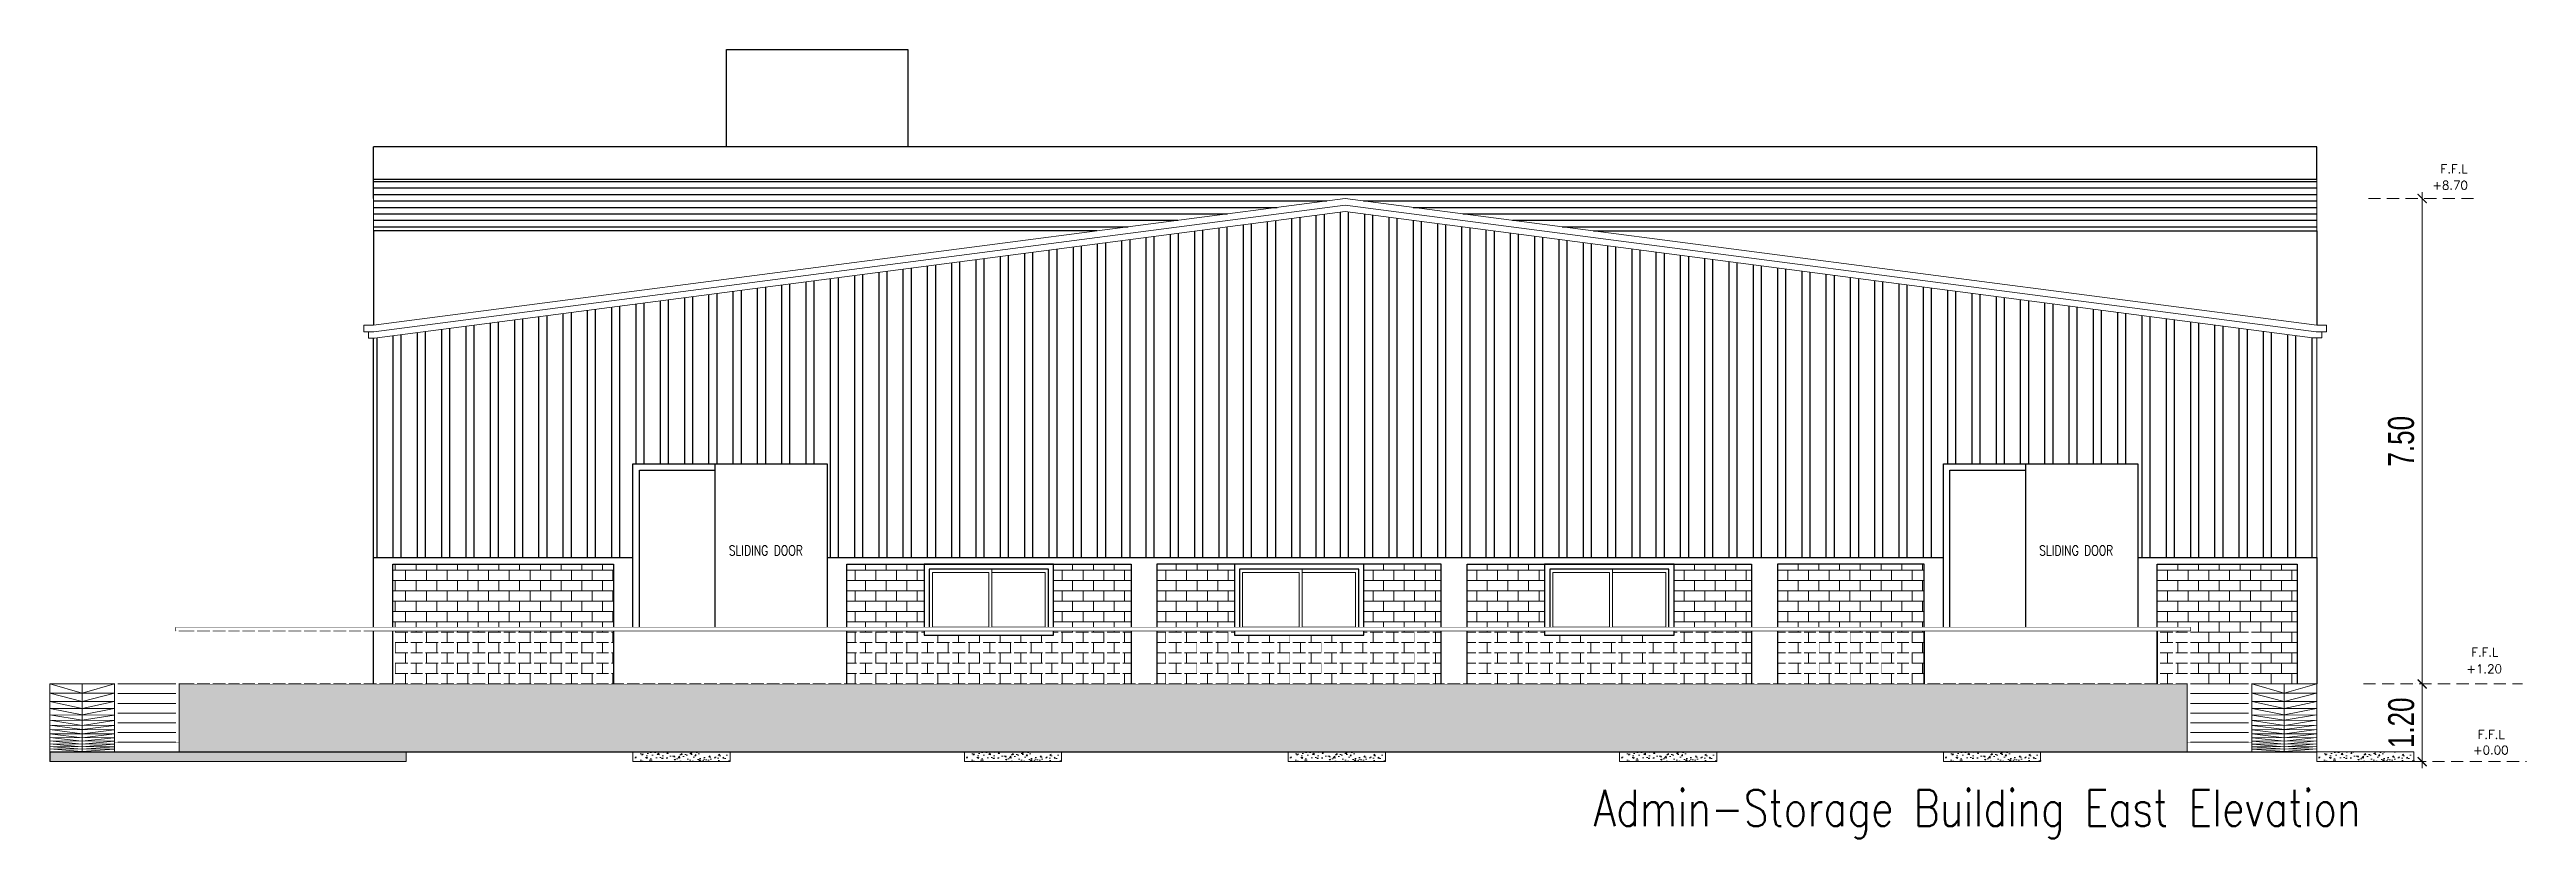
# Model space of a CAD drawing. Header units: millimetres. Extents: x -401 to 2889, y -234 to 146.
# Drawn here: x -261.58 to -223.33, y -150.54 to -138.36 of the extents above; entities that cross this region are included whole.
import ezdxf

# ---------------------------------------------------------------- set-up
doc = ezdxf.new("R2010")
doc.units = ezdxf.units.MM
doc.header["$LTSCALE"] = 3
doc.header["$MEASUREMENT"] = 0
doc.set_wipeout_variables(frame=1)
for name, pattern in [('CACHE2', [0.1875, 0.125, -0.0625]), ('CONTINU', [0]), ('HIDDEN2', [0.1875, 0.125, -0.0625])]:
    doc.linetypes.add(name, pattern=pattern)
doc.layers.get('0').update_dxf_attribs({"color": 3, "lineweight": 9})
for name, color, linetype, lineweight in [('Drw - Arch - brick (0.30)', 30, 'CONTINU', 30), ('Drw - Arch - Glass (0.15)', 142, 'CONTINU', 15), ('Drw - Arch - Hidden (0.15)', 6, 'CACHE2', 15), ('Drw - Arch - Stairs (0.15)', 3, 'CONTINU', 15), ('Drw - Hatch', 8, 'CONTINU', 0), ('FIXTURES', 251, 'Continuous', 5), ('HANDRAIL', 37, 'Continuous', 15), ('HATCH', 253, 'Continuous', 0), ('hatch 2', 251, 'Continuous', 0), ('PROJECTION LINE', 15, 'Continuous', 18), ('text', 7, 'Continuous', 0), ('wall', 22, 'Continuous', 13), ('WINDOW', 1, 'Continuous', 25)]:
    doc.layers.add(name, color=color, linetype=linetype, lineweight=lineweight)
doc.styles.add('Drwazah english', font='sosa.shx', dxfattribs={"width": 0.75})
doc.styles.add('ROMAND', font='romand', dxfattribs={"width": 0.8, "oblique": 15})
doc.styles.add('SIMPLEX8', font='simplex.shx', dxfattribs={"height": 8})
doc.styles.get("Standard").update_dxf_attribs({"font": 'simplex.shx', "width": 0.8})
doc.dimstyles.new('Arch 1-200m', dxfattribs={"dimscale": 2, "dimtxt": 0.2, "dimasz": 0.07, "dimexe": 0.05, "dimexo": 0.05, "dimgap": 0.03, "dimtad": 1, "dimzin": 1, "dimdsep": 46, "dimtxsty": 'Drwazah english', "dimblk": 'ARCHTICK', "dimcen": 0, "dimdle": 0.05, "dimclrd": 16, "dimclre": 16, "dimclrt": 16, "dimaunit": 2, "dimazin": 0, "dimtfac": 1, "dimtmove": 0, "dimatfit": 0, "dimldrblk": 'ARCHTICK', "dimfxl": 0.18, "dimtolj": 1, "dimtzin": 0, "dimlwd": 0, "dimlwe": 9, "dimarcsym": 2})
pattern_1 = [(0, (-211.91731, 0), (0, 0.16), []), (90, (-211.91731, 0), (-0.16, 0.16), [0.16, -0.16])]

msp = doc.modelspace()

# ---------------------------------------------------------------- texts
at = {"layer": 'text', "color": 3, "style": 'SIMPLEX8'}
for s, p in [('F.F.L', (-224.662, -140.274)), ('+8.70', (-224.788, -140.526)), ('F.F.L', (-224.187, -147.736)), ('+1.20', (-224.262, -147.993)), ('+0.00', (-224.16, -149.246)), ('F.F.L', (-224.087, -149.005))]:
    msp.add_text(s, height=0.1333, dxfattribs=at).set_placement(p)
at = {"layer": 'text', "color": 3, "style": 'ROMAND', "width": 0.8}
for p in [(-251.089, -146.174), (-230.858, -146.174)]:
    msp.add_text('SLIDING DOOR', height=0.15235, dxfattribs=at).set_placement(p)
at = {"layer": 'text', "insert": (-237.735, -149.794), "char_height": 0.5625, "attachment_point": 1}
msp.add_mtext_dynamic_manual_height_columns('Admin-Storage Building East Elevation', width=23.1916, gutter_width=12.5, heights=[0], dxfattribs=at)

# ---------------------------------------------------------------- blocks, each defined once
blk = doc.blocks.new('_ArchTick')
at = {"color": 0, "linetype": 'ByBlock', "const_width": 0.15}
blk.add_lwpolyline([(-0.5, -0.5), (0.5, 0.5)], dxfattribs=at)
blk = doc.blocks.new('*D299')
at = {"layer": 'Defpoints', "color": 0, "transparency": 16777216}
for p in [(-224.945, -148.158), (-224.945, -149.358), (-224.82, -149.358)]:
    blk.add_point(p, dxfattribs=at)
at = {"layer": 'Drw - Arch - brick (0.30)', "color": 16, "lineweight": 0, "transparency": 16777216}
blk.add_line((-224.945, -148.058), (-224.945, -149.458), dxfattribs=at)
at = {"layer": 'Drw - Arch - brick (0.30)', "color": 16, "lineweight": 9, "transparency": 16777216}
blk.add_line((-224.92, -149.358), (-225.045, -149.358), dxfattribs=at)
at = {"layer": 'Drw - Arch - brick (0.30)', "color": 16, "lineweight": 0, "transparency": 16777216, "xscale": 0.14, "yscale": 0.14, "zscale": 0.14}
for p, rotation in [((-224.945, -148.158), 90), ((-224.945, -149.358), 270)]:
    blk.add_blockref('_ArchTick', p, dxfattribs=dict(at, rotation=rotation))
at = {"layer": 'Drw - Arch - brick (0.30)', "color": 16, "transparency": 16777216, "insert": (-225.267, -148.758), "char_height": 0.4, "attachment_point": 5, "rotation": 90, "style": 'Drwazah english'}
blk.add_mtext('\\A1;1.20', dxfattribs=at)
blk = doc.blocks.new('*D300')
at = {"layer": 'Defpoints', "color": 0, "transparency": 16777216}
for p in [(-224.943, -140.663), (-224.945, -148.158), (-224.943, -148.158)]:
    blk.add_point(p, dxfattribs=at)
at = {"layer": 'Drw - Arch - brick (0.30)', "color": 16, "lineweight": 9, "transparency": 16777216}
for p, q in [((-225.043, -140.663), (-225.045, -140.663)), ((-225.043, -148.158), (-225.045, -148.158))]:
    blk.add_line(p, q, dxfattribs=at)
at = {"layer": 'Drw - Arch - brick (0.30)', "color": 16, "lineweight": 0, "transparency": 16777216}
blk.add_line((-224.945, -140.563), (-224.945, -148.258), dxfattribs=at)
at = {"layer": 'Drw - Arch - brick (0.30)', "color": 16, "lineweight": 0, "transparency": 16777216, "xscale": 0.14, "yscale": 0.14, "zscale": 0.14}
for p, rotation in [((-224.945, -140.663), 90), ((-224.945, -148.158), 270)]:
    blk.add_blockref('_ArchTick', p, dxfattribs=dict(at, rotation=rotation))
at = {"layer": 'Drw - Arch - brick (0.30)', "color": 16, "transparency": 16777216, "insert": (-225.269, -144.411), "char_height": 0.4, "attachment_point": 5, "rotation": 90, "style": 'Drwazah english'}
blk.add_mtext('\\A1;7.50', dxfattribs=at)

# ---------------------------------------------------------------- dimensions: what is measured, and where the dimension line sits
at = {"layer": 'Drw - Arch - brick (0.30)'}
for base, p1, p2, picture, middle in [((-224.9453, -148.1584), (-224.9429, -140.6631), (-224.9429, -148.1584), '*D300', (-225.2685, -144.4108)), ((-224.945, -149.358), (-224.945, -148.158), (-224.82, -149.358), '*D299', (-225.267, -148.758))]:
    dim = msp.add_linear_dim(base=base, p1=p1, p2=p2, angle=90, dimstyle='Arch 1-200m', override={"dimfxl": 0.1}, dxfattribs=at)
    dim.commit()
    dim.dimension.update_dxf_attribs({"geometry": picture, "text_midpoint": middle})

# ---------------------------------------------------------------- hatches: boundary and pattern name
at = {"layer": 'Defpoints', "true_color": 0x636466}
h = msp.add_hatch(dxfattribs=at)
h.set_pattern_fill('ANSI31', color=251, scale=0.8, angle=135)
h.set_pattern_definition([(180, (-237.09559, 0), (-7e-18, -0.1), [])])
h.paths.add_polyline_path([(-245.405, -141.163), (-241.573, -140.663), (-237.74, -141.163), (-226.573, -141.163), (-226.573, -140.363), (-256.573, -140.363), (-256.573, -141.163)])
h = msp.add_hatch(dxfattribs=at)
h.set_pattern_fill('ANSI32', color=251, angle=45)
h.set_pattern_definition([(90, (-834.1443, -213.54588), (-0.375, 0), []), (90, (-834.0193, -213.42088), (-0.375, 0), [])])
h.paths.add_polyline_path([(-249.568, -144.758), (-249.568, -146.208), (-232.336, -146.208), (-232.336, -144.758), (-229.336, -144.758), (-229.336, -146.208), (-226.573, -146.208), (-226.573, -142.814), (-256.573, -142.814), (-256.573, -146.208), (-252.568, -146.208), (-252.568, -144.758)])
h.paths.add_polyline_path([(-241.573, -140.866), (-256.507, -142.814), (-226.638, -142.814)])
at = {"layer": 'hatch 2', "linetype": 'Continuous', "ltscale": 0.01}
h = msp.add_hatch(dxfattribs=at)
h.set_pattern_fill('AR-CONC', color=256, scale=0.03)
h.set_pattern_definition([(50, (-232.14887, 0), (0.21517805, -0.01882564), [0.0225, -0.2475]), (355, (-232.14887, 0), (-0.0416254, 0.22565764), [0.018, -0.198]), (100.45144, (-232.13094, -0.00157), (0.17355265, 0.206832), [0.01912206, -0.21034263]), (46.1842, (-232.14887, 0.06), (0.3201724, -0.0496558), [0.03375, -0.37125]), (96.63564, (-232.1222, 0.05586), (0.2803986, 0.2922356), [0.0286831, -0.3155141]), (351.18416, (-232.14887, 0.06), (0.2803986, 0.2922356), [0.027, -0.297]), (21, (-232.11887, 0.045), (0.17907212, -0.12078567), [0.0225, -0.2475]), (326, (-232.11887, 0.045), (0.0729946, 0.217545), [0.018, -0.198]), (71.45144, (-232.10395, 0.03493), (0.2520667, 0.09675935), [0.01912206, -0.21034263]), (37.5, (-232.14887, 0), (0.003647957, 0.099868156), [0, -0.1956, 0, -0.201, 0, -0.19875]), (7.5, (-232.14887, 0), (0.07892086, 0.11832351), [0, -0.1146, 0, -0.1911, 0, -0.07575]), (327.5, (-232.21577, 0), (0.16014673, -0.00676646), [0, -0.075, 0, -0.234, 0, -0.3105]), (317.5, (-232.24577, 0), (0.17495585, 0.0300315), [0, -0.0975, 0, -0.1554, 0, -0.2205])])
h.paths.add_polyline_path([(-251.068, -149.208), (-252.568, -149.208), (-252.568, -149.358), (-251.068, -149.358)])
h = msp.add_hatch(dxfattribs=at)
h.set_pattern_fill('AR-CONC', color=256, scale=0.03)
h.set_pattern_definition([(50, (-227.0331, 0), (0.21517805, -0.01882564), [0.0225, -0.2475]), (355, (-227.0331, 0), (-0.0416254, 0.22565764), [0.018, -0.198]), (100.45144, (-227.01516, -0.00157), (0.17355265, 0.206832), [0.01912206, -0.21034263]), (46.1842, (-227.0331, 0.06), (0.3201724, -0.0496558), [0.03375, -0.37125]), (96.63564, (-227.0064, 0.05586), (0.2803986, 0.2922356), [0.0286831, -0.3155141]), (351.18416, (-227.0331, 0.06), (0.2803986, 0.2922356), [0.027, -0.297]), (21, (-227.0031, 0.045), (0.17907212, -0.12078567), [0.0225, -0.2475]), (326, (-227.0031, 0.045), (0.0729946, 0.217545), [0.018, -0.198]), (71.45144, (-226.98817, 0.03493), (0.2520667, 0.09675935), [0.01912206, -0.21034263]), (37.5, (-227.03309, 0), (0.003647957, 0.099868156), [0, -0.1956, 0, -0.201, 0, -0.19875]), (7.5, (-227.03309, 0), (0.07892086, 0.11832351), [0, -0.1146, 0, -0.1911, 0, -0.07575]), (327.5, (-227.09999, 0), (0.16014673, -0.00676646), [0, -0.075, 0, -0.234, 0, -0.3105]), (317.5, (-227.12999, 0), (0.17495585, 0.0300315), [0, -0.0975, 0, -0.1554, 0, -0.2205])])
h.paths.add_polyline_path([(-245.952, -149.208), (-247.452, -149.208), (-247.452, -149.358), (-245.952, -149.358)])
h = msp.add_hatch(dxfattribs=at)
h.set_pattern_fill('AR-CONC', color=256, scale=0.03)
h.set_pattern_definition([(50, (-222.0331, 0), (0.21517805, -0.01882564), [0.0225, -0.2475]), (355, (-222.0331, 0), (-0.0416254, 0.22565764), [0.018, -0.198]), (100.45144, (-222.01516, -0.00157), (0.17355265, 0.206832), [0.01912206, -0.21034263]), (46.1842, (-222.0331, 0.06), (0.3201724, -0.0496558), [0.03375, -0.37125]), (96.63564, (-222.0064, 0.05586), (0.2803986, 0.2922356), [0.0286831, -0.3155141]), (351.18416, (-222.0331, 0.06), (0.2803986, 0.2922356), [0.027, -0.297]), (21, (-222.0031, 0.045), (0.17907212, -0.12078567), [0.0225, -0.2475]), (326, (-222.0031, 0.045), (0.0729946, 0.217545), [0.018, -0.198]), (71.45144, (-221.98817, 0.03493), (0.2520667, 0.09675935), [0.01912206, -0.21034263]), (37.5, (-222.03309, 0), (0.003647957, 0.099868156), [0, -0.1956, 0, -0.201, 0, -0.19875]), (7.5, (-222.03309, 0), (0.07892086, 0.11832351), [0, -0.1146, 0, -0.1911, 0, -0.07575]), (327.5, (-222.09999, 0), (0.16014673, -0.00676646), [0, -0.075, 0, -0.234, 0, -0.3105]), (317.5, (-222.12999, 0), (0.17495585, 0.0300315), [0, -0.0975, 0, -0.1554, 0, -0.2205])])
h.paths.add_polyline_path([(-240.952, -149.208), (-242.452, -149.208), (-242.452, -149.358), (-240.952, -149.358)])
h = msp.add_hatch(dxfattribs=at)
h.set_pattern_fill('AR-CONC', color=256, scale=0.03)
h.set_pattern_definition([(50, (-216.91731, 0), (0.21517805, -0.01882564), [0.0225, -0.2475]), (355, (-216.91731, 0), (-0.0416254, 0.22565764), [0.018, -0.198]), (100.45144, (-216.89938, -0.00157), (0.17355265, 0.206832), [0.01912206, -0.21034263]), (46.1842, (-216.9173, 0.06), (0.3201724, -0.0496558), [0.03375, -0.37125]), (96.63564, (-216.89063, 0.05586), (0.2803986, 0.2922356), [0.0286831, -0.3155141]), (351.18416, (-216.9173, 0.06), (0.2803986, 0.2922356), [0.027, -0.297]), (21, (-216.88731, 0.045), (0.17907212, -0.12078567), [0.0225, -0.2475]), (326, (-216.88731, 0.045), (0.0729946, 0.217545), [0.018, -0.198]), (71.45144, (-216.87239, 0.03493), (0.2520667, 0.09675935), [0.01912206, -0.21034263]), (37.5, (-216.91731, 0), (0.003647957, 0.099868156), [0, -0.1956, 0, -0.201, 0, -0.19875]), (7.5, (-216.91731, 0), (0.07892086, 0.11832351), [0, -0.1146, 0, -0.1911, 0, -0.07575]), (327.5, (-216.98421, 0), (0.16014673, -0.00676646), [0, -0.075, 0, -0.234, 0, -0.3105]), (317.5, (-217.01421, 0), (0.17495585, 0.0300315), [0, -0.0975, 0, -0.1554, 0, -0.2205])])
h.paths.add_polyline_path([(-235.836, -149.208), (-237.336, -149.208), (-237.336, -149.358), (-235.836, -149.358)])
h = msp.add_hatch(dxfattribs=at)
h.set_pattern_fill('AR-CONC', color=256, scale=0.03)
h.set_pattern_definition([(50, (-211.91731, 0), (0.21517805, -0.01882564), [0.0225, -0.2475]), (355, (-211.91731, 0), (-0.0416254, 0.22565764), [0.018, -0.198]), (100.45144, (-211.89938, -0.00157), (0.17355265, 0.206832), [0.01912206, -0.21034263]), (46.1842, (-211.9173, 0.06), (0.3201724, -0.0496558), [0.03375, -0.37125]), (96.63564, (-211.89063, 0.05586), (0.2803986, 0.2922356), [0.0286831, -0.3155141]), (351.18416, (-211.9173, 0.06), (0.2803986, 0.2922356), [0.027, -0.297]), (21, (-211.88731, 0.045), (0.17907212, -0.12078567), [0.0225, -0.2475]), (326, (-211.88731, 0.045), (0.0729946, 0.217545), [0.018, -0.198]), (71.45144, (-211.87239, 0.03493), (0.2520667, 0.09675935), [0.01912206, -0.21034263]), (37.5, (-211.91731, 0), (0.003647957, 0.099868156), [0, -0.1956, 0, -0.201, 0, -0.19875]), (7.5, (-211.91731, 0), (0.07892086, 0.11832351), [0, -0.1146, 0, -0.1911, 0, -0.07575]), (327.5, (-211.98421, 0), (0.16014673, -0.00676646), [0, -0.075, 0, -0.234, 0, -0.3105]), (317.5, (-212.01421, 0), (0.17495585, 0.0300315), [0, -0.0975, 0, -0.1554, 0, -0.2205])])
h.paths.add_polyline_path([(-230.836, -149.208), (-232.336, -149.208), (-232.336, -149.358), (-230.836, -149.358)])
h = msp.add_hatch(dxfattribs=at)
h.set_pattern_fill('AR-CONC', color=256, scale=0.03)
h.set_pattern_definition([(50, (-206.1536, 0), (0.21517805, -0.01882564), [0.0225, -0.2475]), (355, (-206.1536, 0), (-0.0416254, 0.22565764), [0.018, -0.198]), (100.45144, (-206.13566, -0.00157), (0.17355265, 0.206832), [0.01912206, -0.21034263]), (46.1842, (-206.1536, 0.06), (0.3201724, -0.0496558), [0.03375, -0.37125]), (96.63564, (-206.1269, 0.05586), (0.2803986, 0.2922356), [0.0286831, -0.3155141]), (351.18416, (-206.1536, 0.06), (0.2803986, 0.2922356), [0.027, -0.297]), (21, (-206.1236, 0.045), (0.17907212, -0.12078567), [0.0225, -0.2475]), (326, (-206.1236, 0.045), (0.0729946, 0.217545), [0.018, -0.198]), (71.45144, (-206.10867, 0.03493), (0.2520667, 0.09675935), [0.01912206, -0.21034263]), (37.5, (-206.15359, 0), (0.003647957, 0.099868156), [0, -0.1956, 0, -0.201, 0, -0.19875]), (7.5, (-206.15359, 0), (0.07892086, 0.11832351), [0, -0.1146, 0, -0.1911, 0, -0.07575]), (327.5, (-206.22049, 0), (0.16014673, -0.00676646), [0, -0.075, 0, -0.234, 0, -0.3105]), (317.5, (-206.2505, 0), (0.17495585, 0.0300315), [0, -0.0975, 0, -0.1554, 0, -0.2205])])
h.paths.add_polyline_path([(-225.073, -149.208), (-226.573, -149.208), (-226.573, -149.358), (-225.073, -149.358)])
at = {"layer": 'wall', "linetype": 'Continuous', "ltscale": 0.01, "true_color": 0xc7c8ca}
h = msp.add_hatch(dxfattribs=at)
h.set_pattern_fill('AR-B816', color=9, scale=0.02, style=0)
h.set_pattern_definition(pattern_1)
h.paths.add_polyline_path([(-256.273, -146.308), (-252.868, -146.308), (-252.868, -148.158), (-256.273, -148.158)])
h = msp.add_hatch(dxfattribs=at)
h.set_pattern_fill('AR-B816', color=9, scale=0.02, style=0)
h.set_pattern_definition([(0, (-184.01989, 0.8), (0, 0.16), []), (90, (-184.01989, 0.8), (-0.16, 0.16), [0.16, -0.16])])
h.paths.add_polyline_path([(-243.283, -146.308), (-244.478, -146.308), (-244.478, -148.158), (-240.088, -148.158), (-240.088, -146.308), (-241.283, -146.308), (-241.283, -147.408), (-243.283, -147.408)])
h.paths.add_polyline_path([(-238.493, -146.308), (-239.688, -146.308), (-239.688, -148.158), (-235.298, -148.158), (-235.298, -146.308), (-236.493, -146.308), (-236.493, -147.408), (-238.493, -147.408)])
h.paths.add_polyline_path([(-232.636, -146.308), (-234.898, -146.308), (-234.898, -148.158), (-232.636, -148.158)])
h.paths.add_polyline_path([(-246.073, -146.308), (-246.073, -147.408), (-248.073, -147.408), (-248.073, -146.308), (-249.268, -146.308), (-249.268, -148.158), (-244.878, -148.158), (-244.878, -146.308)])
h = msp.add_hatch(dxfattribs=at)
h.set_pattern_fill('AR-B816', color=9, scale=0.02, style=0)
h.set_pattern_definition(pattern_1)
h.paths.add_polyline_path([(-229.036, -146.308), (-226.875, -146.308), (-226.875, -148.158), (-229.036, -148.158)])
at = {"layer": 'wall', "linetype": 'Continuous', "ltscale": 0.01, "true_color": 0x939598}
h = msp.add_hatch(dxfattribs=at)
h.set_pattern_fill('AR-B816', color=252, scale=0.02, style=0)
h.set_pattern_definition(pattern_1)
h.paths.add_polyline_path([(-228.573, -149.208), (-228.573, -148.158), (-259.573, -148.158), (-259.573, -149.208)])

# ---------------------------------------------------------------- linework, layer by layer
at = {"layer": 'Defpoints', "color": 251, "true_color": 0x636466}
for p, q in [((-256.573, -140.663), (-256.573, -140.363)), ((-256.573, -146.208), (-256.573, -142.814))]:
    msp.add_line(p, q, dxfattribs=at)
at = {"layer": 'Drw - Arch - brick (0.30)'}
for p, q in [((-226.573, -139.863), (-256.573, -139.863)), ((-256.573, -140.363), (-256.573, -139.863)), ((-226.573, -140.363), (-226.573, -139.863)), ((-256.573, -140.363), (-226.573, -140.363)), ((-256.573, -141.163), (-256.573, -142.62)), ((-245.405, -141.163), (-256.573, -141.163)), ((-237.74, -141.163), (-226.573, -141.163)), ((-226.573, -141.163), (-226.573, -142.62)), ((-256.573, -146.208), (-252.568, -146.208)), ((-256.573, -147.286), (-256.573, -146.208)), ((-249.568, -146.208), (-232.336, -146.208)), ((-229.336, -146.208), (-226.573, -146.208)), ((-226.573, -146.208), (-226.573, -148.158)), ((-256.573, -148.158), (-256.573, -147.336)), ((-261.573, -149.208), (-261.573, -149.358))]:
    msp.add_line(p, q, dxfattribs=at)
at = {"layer": 'Drw - Arch - brick (0.30)', "color": 252, "true_color": 0x939598}
msp.add_lwpolyline([(-251.123, -139.863), (-251.123, -138.363), (-248.323, -138.363), (-248.323, -139.863)], dxfattribs=at)
at = {"layer": 'Drw - Arch - brick (0.30)'}
msp.add_lwpolyline([(-261.573, -149.208), (-226.573, -149.208)], dxfattribs=at)
at = {"layer": 'Drw - Arch - Hidden (0.15)', "linetype": 'HIDDEN2', "ltscale": 0.5}
for p, q in [((-225.776, -140.663), (-224.087, -140.663)), ((-225.852, -148.158), (-223.395, -148.158)), ((-225.073, -149.358), (-223.335, -149.358))]:
    msp.add_line(p, q, dxfattribs=at)
at = {"layer": 'Drw - Arch - Stairs (0.15)'}
for p, q in [((-260.573, -148.158), (-260.573, -149.208)), ((-260.573, -148.158), (-259.573, -148.158)), ((-260.573, -148.308), (-259.573, -148.308)), ((-259.573, -148.158), (-259.573, -149.208)), ((-228.573, -148.158), (-228.573, -149.208)), ((-227.573, -148.158), (-228.573, -148.158)), ((-227.573, -148.308), (-228.573, -148.308)), ((-227.573, -148.158), (-227.573, -149.208)), ((-260.573, -148.458), (-259.573, -148.458)), ((-260.573, -148.608), (-259.573, -148.608)), ((-227.573, -148.458), (-228.573, -148.458)), ((-227.573, -148.608), (-228.573, -148.608)), ((-260.573, -148.758), (-259.573, -148.758)), ((-260.573, -148.908), (-259.573, -148.908)), ((-260.573, -149.058), (-259.573, -149.058)), ((-227.573, -148.758), (-228.573, -148.758)), ((-227.573, -148.908), (-228.573, -148.908)), ((-227.573, -149.058), (-228.573, -149.058))]:
    msp.add_line(p, q, dxfattribs=at)
for points in [[(-252.568, -149.208), (-251.068, -149.208), (-251.068, -149.358), (-252.568, -149.358)], [(-247.452, -149.208), (-245.952, -149.208), (-245.952, -149.358), (-247.452, -149.358)], [(-242.452, -149.208), (-240.952, -149.208), (-240.952, -149.358), (-242.452, -149.358)], [(-237.336, -149.208), (-235.836, -149.208), (-235.836, -149.358), (-237.336, -149.358)], [(-232.336, -149.208), (-230.836, -149.208), (-230.836, -149.358), (-232.336, -149.358)], [(-226.573, -149.208), (-225.073, -149.208), (-225.073, -149.358), (-226.573, -149.358)]]:
    msp.add_lwpolyline(points, close=True, dxfattribs=at)
at = {"layer": 'Drw - Hatch'}
for p, q in [((-261.073, -148.302), (-261.573, -148.158)), ((-261.073, -148.431), (-261.572, -148.301)), ((-261.073, -148.158), (-261.073, -149.208)), ((-227.073, -148.302), (-226.573, -148.158)), ((-227.073, -148.158), (-227.073, -149.208)), ((-227.073, -148.431), (-226.574, -148.301)), ((-261.073, -148.539), (-261.573, -148.43)), ((-261.073, -148.638), (-261.571, -148.538)), ((-261.073, -148.72), (-261.571, -148.637)), ((-261.073, -148.798), (-261.571, -148.719)), ((-227.073, -148.539), (-226.573, -148.43)), ((-227.073, -148.638), (-226.575, -148.538)), ((-227.073, -148.72), (-226.575, -148.637)), ((-227.072, -148.798), (-226.575, -148.719)), ((-261.079, -149.165), (-261.575, -149.127)), ((-261.078, -149.128), (-261.574, -149.085)), ((-261.077, -149.087), (-261.573, -149.039)), ((-261.076, -149.04), (-261.572, -148.987)), ((-261.074, -148.864), (-261.571, -148.797)), ((-261.074, -148.93), (-261.571, -148.863)), ((-261.073, -148.989), (-261.569, -148.928)), ((-227.073, -148.989), (-226.576, -148.928)), ((-227.071, -148.864), (-226.575, -148.797)), ((-227.071, -148.93), (-226.575, -148.863)), ((-227.07, -149.04), (-226.574, -148.987)), ((-227.069, -149.087), (-226.573, -149.039)), ((-227.068, -149.128), (-226.571, -149.085)), ((-227.067, -149.165), (-226.57, -149.127)), ((-261.076, -149.201), (-261.573, -149.163)), ((-227.069, -149.201), (-226.573, -149.163))]:
    msp.add_line(p, q, dxfattribs=at)
at = {"layer": 'FIXTURES'}
for p, q in [((-256.573, -140.363), (-256.573, -141.163)), ((-256.573, -142.62), (-241.573, -140.663)), ((-226.573, -142.62), (-241.573, -140.663)), ((-226.573, -140.363), (-226.573, -141.163)), ((-256.566, -142.721), (-241.573, -140.764)), ((-256.56, -142.821), (-241.573, -140.866)), ((-226.579, -142.721), (-241.573, -140.764)), ((-226.638, -142.814), (-241.573, -140.866)), ((-256.723, -142.62), (-256.573, -142.62)), ((-256.723, -142.721), (-256.566, -142.721)), ((-256.652, -142.821), (-256.56, -142.821))]:
    msp.add_line(p, q, dxfattribs=at)
at = {"layer": 'HATCH', "color": 251}
for p, q in [((-256.723, -142.62), (-256.723, -142.721)), ((-226.423, -142.62), (-226.573, -142.62)), ((-226.423, -142.62), (-226.423, -142.721)), ((-256.652, -142.721), (-256.652, -142.821)), ((-226.493, -142.814), (-226.638, -142.814)), ((-226.423, -142.721), (-226.579, -142.721)), ((-226.573, -146.208), (-226.573, -142.814)), ((-226.493, -142.721), (-226.493, -142.814))]:
    msp.add_line(p, q, dxfattribs=at)
at = {"layer": 'PROJECTION LINE'}
for p, q in [((-261.573, -148.158), (-261.573, -149.208)), ((-226.573, -148.158), (-226.573, -149.208))]:
    msp.add_line(p, q, dxfattribs=at)
for points in [[(-260.573, -148.158), (-261.573, -148.158)], [(-259.573, -148.158), (-228.573, -148.158)], [(-227.573, -148.158), (-226.573, -148.158)]]:
    msp.add_lwpolyline(points, dxfattribs=at)

msp.set_redraw_order([(e.dxf.handle, doc.entitydb.next_handle()) for e in msp.query("TEXT MTEXT ATTDEF DIMENSION ARC_DIMENSION")])  # texts and dimensions are drawn at this point

# ---------------------------------------------------------------- next in the draw order: wipeouts: each hides what was drawn before it
for points in [[(-256.524, -147.336), (-256.482, -147.336), (-256.482, -148.158), (-256.524, -148.158)], [(-256.283, -147.336), (-256.24, -147.336), (-256.24, -148.158), (-256.283, -148.158)], [(-255.813, -147.336), (-255.771, -147.336), (-255.771, -148.158), (-255.813, -148.158)], [(-255.572, -147.336), (-255.53, -147.336), (-255.53, -148.158), (-255.572, -148.158)], [(-255.331, -147.336), (-255.289, -147.336), (-255.289, -148.158), (-255.331, -148.158)], [(-255.09, -147.336), (-255.047, -147.336), (-255.047, -148.158), (-255.09, -148.158)], [(-254.848, -147.336), (-254.806, -147.336), (-254.806, -148.158), (-254.848, -148.158)], [(-254.379, -147.336), (-254.337, -147.336), (-254.337, -148.158), (-254.379, -148.158)], [(-254.138, -147.336), (-254.096, -147.336), (-254.096, -148.158), (-254.138, -148.158)], [(-253.897, -147.336), (-253.854, -147.336), (-253.854, -148.158), (-253.897, -148.158)], [(-253.656, -147.336), (-253.613, -147.336), (-253.613, -148.158), (-253.656, -148.158)], [(-253.414, -147.336), (-253.372, -147.336), (-253.372, -148.158), (-253.414, -148.158)], [(-252.945, -147.336), (-252.903, -147.336), (-252.903, -148.158), (-252.945, -148.158)], [(-252.704, -147.336), (-252.661, -147.336), (-252.661, -148.158), (-252.704, -148.158)], [(-252.463, -147.336), (-252.42, -147.336), (-252.42, -148.158), (-252.463, -148.158)], [(-252.221, -147.336), (-252.179, -147.336), (-252.179, -148.158), (-252.221, -148.158)], [(-251.98, -147.336), (-251.938, -147.336), (-251.938, -148.158), (-251.98, -148.158)], [(-251.511, -147.336), (-251.469, -147.336), (-251.469, -148.158), (-251.511, -148.158)], [(-251.27, -147.336), (-251.227, -147.336), (-251.227, -148.158), (-251.27, -148.158)], [(-251.028, -147.336), (-250.986, -147.336), (-250.986, -148.158), (-251.028, -148.158)], [(-250.787, -147.336), (-250.745, -147.336), (-250.745, -148.158), (-250.787, -148.158)], [(-250.546, -147.336), (-250.504, -147.336), (-250.504, -148.158), (-250.546, -148.158)], [(-250.077, -147.336), (-250.034, -147.336), (-250.034, -148.158), (-250.077, -148.158)], [(-249.836, -147.336), (-249.793, -147.336), (-249.793, -148.158), (-249.836, -148.158)], [(-249.594, -147.336), (-249.552, -147.336), (-249.552, -148.158), (-249.594, -148.158)], [(-249.353, -147.336), (-249.311, -147.336), (-249.311, -148.158), (-249.353, -148.158)], [(-249.112, -147.336), (-249.069, -147.336), (-249.069, -148.158), (-249.112, -148.158)], [(-248.643, -147.336), (-248.6, -147.336), (-248.6, -148.158), (-248.643, -148.158)], [(-248.401, -147.336), (-248.359, -147.336), (-248.359, -148.158), (-248.401, -148.158)], [(-248.16, -147.336), (-248.118, -147.336), (-248.118, -148.158), (-248.16, -148.158)], [(-247.919, -147.336), (-247.877, -147.336), (-247.877, -148.158), (-247.919, -148.158)], [(-247.678, -147.336), (-247.635, -147.336), (-247.635, -148.158), (-247.678, -148.158)], [(-247.208, -147.336), (-247.166, -147.336), (-247.166, -148.158), (-247.208, -148.158)], [(-246.967, -147.336), (-246.925, -147.336), (-246.925, -148.158), (-246.967, -148.158)], [(-246.726, -147.336), (-246.684, -147.336), (-246.684, -148.158), (-246.726, -148.158)], [(-246.485, -147.336), (-246.442, -147.336), (-246.442, -148.158), (-246.485, -148.158)], [(-246.243, -147.336), (-246.201, -147.336), (-246.201, -148.158), (-246.243, -148.158)], [(-245.774, -147.336), (-245.732, -147.336), (-245.732, -148.158), (-245.774, -148.158)], [(-245.533, -147.336), (-245.491, -147.336), (-245.491, -148.158), (-245.533, -148.158)], [(-245.292, -147.336), (-245.249, -147.336), (-245.249, -148.158), (-245.292, -148.158)], [(-245.051, -147.336), (-245.008, -147.336), (-245.008, -148.158), (-245.051, -148.158)], [(-244.809, -147.336), (-244.767, -147.336), (-244.767, -148.158), (-244.809, -148.158)], [(-244.34, -147.336), (-244.298, -147.336), (-244.298, -148.158), (-244.34, -148.158)], [(-244.099, -147.336), (-244.056, -147.336), (-244.056, -148.158), (-244.099, -148.158)], [(-243.858, -147.336), (-243.815, -147.336), (-243.815, -148.158), (-243.858, -148.158)], [(-243.616, -147.336), (-243.574, -147.336), (-243.574, -148.158), (-243.616, -148.158)], [(-243.375, -147.336), (-243.333, -147.336), (-243.333, -148.158), (-243.375, -148.158)], [(-242.906, -147.336), (-242.864, -147.336), (-242.864, -148.158), (-242.906, -148.158)], [(-242.665, -147.336), (-242.622, -147.336), (-242.622, -148.158), (-242.665, -148.158)], [(-242.423, -147.336), (-242.381, -147.336), (-242.381, -148.158), (-242.423, -148.158)], [(-242.182, -147.336), (-242.14, -147.336), (-242.14, -148.158), (-242.182, -148.158)], [(-241.941, -147.336), (-241.899, -147.336), (-241.899, -148.158), (-241.941, -148.158)], [(-241.472, -147.336), (-241.429, -147.336), (-241.429, -148.158), (-241.472, -148.158)], [(-241.231, -147.336), (-241.188, -147.336), (-241.188, -148.158), (-241.231, -148.158)], [(-240.989, -147.336), (-240.947, -147.336), (-240.947, -148.158), (-240.989, -148.158)], [(-240.748, -147.336), (-240.706, -147.336), (-240.706, -148.158), (-240.748, -148.158)], [(-240.507, -147.336), (-240.464, -147.336), (-240.464, -148.158), (-240.507, -148.158)], [(-240.038, -147.336), (-239.995, -147.336), (-239.995, -148.158), (-240.038, -148.158)], [(-239.796, -147.336), (-239.754, -147.336), (-239.754, -148.158), (-239.796, -148.158)], [(-239.555, -147.336), (-239.513, -147.336), (-239.513, -148.158), (-239.555, -148.158)], [(-239.314, -147.336), (-239.272, -147.336), (-239.272, -148.158), (-239.314, -148.158)], [(-239.073, -147.336), (-239.03, -147.336), (-239.03, -148.158), (-239.073, -148.158)], [(-238.603, -147.336), (-238.561, -147.336), (-238.561, -148.158), (-238.603, -148.158)], [(-238.362, -147.336), (-238.32, -147.336), (-238.32, -148.158), (-238.362, -148.158)], [(-238.121, -147.336), (-238.079, -147.336), (-238.079, -148.158), (-238.121, -148.158)], [(-237.88, -147.336), (-237.837, -147.336), (-237.837, -148.158), (-237.88, -148.158)], [(-237.638, -147.336), (-237.596, -147.336), (-237.596, -148.158), (-237.638, -148.158)], [(-237.169, -147.336), (-237.127, -147.336), (-237.127, -148.158), (-237.169, -148.158)], [(-236.928, -147.336), (-236.886, -147.336), (-236.886, -148.158), (-236.928, -148.158)], [(-236.687, -147.336), (-236.644, -147.336), (-236.644, -148.158), (-236.687, -148.158)], [(-236.446, -147.336), (-236.403, -147.336), (-236.403, -148.158), (-236.446, -148.158)], [(-236.204, -147.336), (-236.162, -147.336), (-236.162, -148.158), (-236.204, -148.158)], [(-235.735, -147.336), (-235.693, -147.336), (-235.693, -148.158), (-235.735, -148.158)], [(-235.494, -147.336), (-235.451, -147.336), (-235.451, -148.158), (-235.494, -148.158)], [(-235.253, -147.336), (-235.21, -147.336), (-235.21, -148.158), (-235.253, -148.158)], [(-235.011, -147.336), (-234.969, -147.336), (-234.969, -148.158), (-235.011, -148.158)], [(-234.77, -147.336), (-234.728, -147.336), (-234.728, -148.158), (-234.77, -148.158)], [(-234.301, -147.336), (-234.259, -147.336), (-234.259, -148.158), (-234.301, -148.158)], [(-234.06, -147.336), (-234.017, -147.336), (-234.017, -148.158), (-234.06, -148.158)], [(-233.818, -147.336), (-233.776, -147.336), (-233.776, -148.158), (-233.818, -148.158)], [(-233.577, -147.336), (-233.535, -147.336), (-233.535, -148.158), (-233.577, -148.158)], [(-233.336, -147.336), (-233.294, -147.336), (-233.294, -148.158), (-233.336, -148.158)], [(-232.867, -147.336), (-232.824, -147.336), (-232.824, -148.158), (-232.867, -148.158)], [(-232.626, -147.336), (-232.583, -147.336), (-232.583, -148.158), (-232.626, -148.158)], [(-232.384, -147.336), (-232.342, -147.336), (-232.342, -148.158), (-232.384, -148.158)], [(-232.143, -147.336), (-232.101, -147.336), (-232.101, -148.158), (-232.143, -148.158)], [(-231.902, -147.336), (-231.859, -147.336), (-231.859, -148.158), (-231.902, -148.158)], [(-231.433, -147.336), (-231.39, -147.336), (-231.39, -148.158), (-231.433, -148.158)], [(-231.191, -147.336), (-231.149, -147.336), (-231.149, -148.158), (-231.191, -148.158)], [(-230.95, -147.336), (-230.908, -147.336), (-230.908, -148.158), (-230.95, -148.158)], [(-230.709, -147.336), (-230.667, -147.336), (-230.667, -148.158), (-230.709, -148.158)], [(-230.468, -147.336), (-230.425, -147.336), (-230.425, -148.158), (-230.468, -148.158)], [(-229.998, -147.336), (-229.956, -147.336), (-229.956, -148.158), (-229.998, -148.158)], [(-229.757, -147.336), (-229.715, -147.336), (-229.715, -148.158), (-229.757, -148.158)], [(-229.516, -147.336), (-229.474, -147.336), (-229.474, -148.158), (-229.516, -148.158)], [(-229.275, -147.336), (-229.232, -147.336), (-229.232, -148.158), (-229.275, -148.158)], [(-229.033, -147.336), (-228.991, -147.336), (-228.991, -148.158), (-229.033, -148.158)], [(-260.564, -148.236), (-260.522, -148.236), (-260.522, -149.058), (-260.564, -149.058)], [(-259.581, -148.236), (-259.624, -148.236), (-259.624, -149.058), (-259.581, -149.058)], [(-228.564, -148.236), (-228.522, -148.236), (-228.522, -149.058), (-228.564, -149.058)], [(-227.581, -148.236), (-227.624, -148.236), (-227.624, -149.058), (-227.581, -149.058)]]:
    msp.add_wipeout(points).dxf.layer = 'HANDRAIL'

# ---------------------------------------------------------------- next in the draw order: hatches: boundary and pattern name
at = {"layer": 'hatch 2', "linetype": 'Continuous', "ltscale": 0.01}
h = msp.add_hatch(dxfattribs=at)
h.set_pattern_fill('AR-CONC', color=256, scale=0.03)
h.set_pattern_definition([(50, (-237.14887, 0), (0.21517805, -0.01882564), [0.0225, -0.2475]), (355, (-237.14887, 0), (-0.0416254, 0.22565764), [0.018, -0.198]), (100.45144, (-237.13094, -0.00157), (0.17355265, 0.206832), [0.01912206, -0.21034263]), (46.1842, (-237.14887, 0.06), (0.3201724, -0.0496558), [0.03375, -0.37125]), (96.63564, (-237.1222, 0.05586), (0.2803986, 0.2922356), [0.0286831, -0.3155141]), (351.18416, (-237.14887, 0.06), (0.2803986, 0.2922356), [0.027, -0.297]), (21, (-237.11887, 0.045), (0.17907212, -0.12078567), [0.0225, -0.2475]), (326, (-237.11887, 0.045), (0.0729946, 0.217545), [0.018, -0.198]), (71.45144, (-237.10395, 0.03493), (0.2520667, 0.09675935), [0.01912206, -0.21034263]), (37.5, (-237.14887, 0), (0.003647957, 0.099868156), [0, -0.1956, 0, -0.201, 0, -0.19875]), (7.5, (-237.14887, 0), (0.07892086, 0.11832351), [0, -0.1146, 0, -0.1911, 0, -0.07575]), (327.5, (-237.21577, 0), (0.16014673, -0.00676646), [0, -0.075, 0, -0.234, 0, -0.3105]), (317.5, (-237.24577, 0), (0.17495585, 0.0300315), [0, -0.0975, 0, -0.1554, 0, -0.2205])])
h.paths.add_polyline_path([(-256.068, -149.358), (-256.068, -149.208), (-261.573, -149.208), (-261.573, -149.358)])

# ---------------------------------------------------------------- next in the draw order: linework, layer by layer
at = {"layer": 'Drw - Arch - Glass (0.15)'}
msp.add_lwpolyline([(-247.025, -147.281), (-246.202, -147.281), (-246.202, -146.436), (-247.025, -146.436)], dxfattribs=at)
at = {"layer": 'Drw - Arch - Stairs (0.15)'}
msp.add_lwpolyline([(-261.573, -149.208), (-256.068, -149.208), (-256.068, -149.358), (-261.573, -149.358)], close=True, dxfattribs=at)
at = {"layer": 'Drw - Hatch'}
for p, q in [((-260.576, -148.54), (-261.571, -148.538)), ((-260.576, -148.64), (-261.571, -148.637)), ((-260.576, -148.721), (-261.571, -148.719)), ((-260.576, -148.54), (-261.073, -148.638)), ((-260.576, -148.64), (-261.073, -148.72)), ((-260.576, -148.721), (-261.073, -148.798)), ((-227.57, -148.54), (-226.575, -148.538)), ((-227.57, -148.54), (-227.073, -148.638)), ((-227.57, -148.64), (-226.575, -148.637)), ((-227.57, -148.64), (-227.073, -148.72)), ((-227.57, -148.721), (-226.575, -148.719)), ((-227.57, -148.721), (-227.072, -148.798)), ((-260.58, -149.129), (-261.575, -149.127)), ((-260.579, -149.088), (-261.574, -149.085)), ((-260.578, -149.041), (-261.573, -149.039)), ((-260.577, -148.99), (-261.572, -148.987)), ((-260.576, -148.799), (-261.571, -148.797)), ((-260.576, -148.865), (-261.571, -148.863)), ((-260.574, -148.931), (-261.569, -148.928)), ((-260.58, -149.129), (-261.079, -149.165)), ((-260.579, -149.088), (-261.078, -149.128)), ((-260.578, -149.041), (-261.077, -149.087)), ((-260.577, -148.99), (-261.076, -149.04)), ((-260.576, -148.799), (-261.074, -148.864)), ((-260.576, -148.865), (-261.074, -148.93)), ((-260.574, -148.931), (-261.073, -148.989)), ((-227.571, -148.931), (-226.576, -148.928)), ((-227.571, -148.931), (-227.073, -148.989)), ((-227.57, -148.799), (-226.575, -148.797)), ((-227.57, -148.799), (-227.071, -148.864)), ((-227.57, -148.865), (-226.575, -148.863)), ((-227.57, -148.865), (-227.071, -148.93)), ((-227.569, -148.99), (-226.574, -148.987)), ((-227.569, -148.99), (-227.07, -149.04)), ((-227.567, -149.041), (-226.573, -149.039)), ((-227.567, -149.041), (-227.069, -149.087)), ((-227.566, -149.088), (-226.571, -149.085)), ((-227.566, -149.088), (-227.068, -149.128)), ((-227.565, -149.129), (-226.57, -149.127)), ((-227.565, -149.129), (-227.067, -149.165)), ((-260.578, -149.166), (-261.573, -149.163)), ((-260.578, -149.166), (-261.076, -149.201)), ((-227.568, -149.166), (-226.573, -149.163)), ((-227.568, -149.166), (-227.069, -149.201))]:
    msp.add_line(p, q, dxfattribs=at)

# ---------------------------------------------------------------- next in the draw order: wipeouts: each hides what was drawn before it
for points in [[(-260.564, -147.486), (-260.522, -147.486), (-260.522, -148.308), (-260.564, -148.308)], [(-256.041, -147.336), (-255.999, -147.336), (-255.999, -148.158), (-256.041, -148.158)], [(-254.607, -147.336), (-254.565, -147.336), (-254.565, -148.158), (-254.607, -148.158)], [(-253.173, -147.336), (-253.131, -147.336), (-253.131, -148.158), (-253.173, -148.158)], [(-251.739, -147.336), (-251.697, -147.336), (-251.697, -148.158), (-251.739, -148.158)], [(-250.305, -147.336), (-250.262, -147.336), (-250.262, -148.158), (-250.305, -148.158)], [(-248.871, -147.336), (-248.828, -147.336), (-248.828, -148.158), (-248.871, -148.158)], [(-247.436, -147.336), (-247.394, -147.336), (-247.394, -148.158), (-247.436, -148.158)], [(-246.002, -147.336), (-245.96, -147.336), (-245.96, -148.158), (-246.002, -148.158)], [(-244.568, -147.336), (-244.526, -147.336), (-244.526, -148.158), (-244.568, -148.158)], [(-243.134, -147.336), (-243.092, -147.336), (-243.092, -148.158), (-243.134, -148.158)], [(-241.7, -147.336), (-241.657, -147.336), (-241.657, -148.158), (-241.7, -148.158)], [(-240.266, -147.336), (-240.223, -147.336), (-240.223, -148.158), (-240.266, -148.158)], [(-238.831, -147.336), (-238.789, -147.336), (-238.789, -148.158), (-238.831, -148.158)], [(-237.397, -147.336), (-237.355, -147.336), (-237.355, -148.158), (-237.397, -148.158)], [(-235.963, -147.336), (-235.921, -147.336), (-235.921, -148.158), (-235.963, -148.158)], [(-234.529, -147.336), (-234.487, -147.336), (-234.487, -148.158), (-234.529, -148.158)], [(-233.095, -147.336), (-233.052, -147.336), (-233.052, -148.158), (-233.095, -148.158)], [(-231.661, -147.336), (-231.618, -147.336), (-231.618, -148.158), (-231.661, -148.158)], [(-230.226, -147.336), (-230.184, -147.336), (-230.184, -148.158), (-230.226, -148.158)], [(-228.564, -147.486), (-228.522, -147.486), (-228.522, -148.308), (-228.564, -148.308)], [(-227.581, -147.486), (-227.624, -147.486), (-227.624, -148.308), (-227.581, -148.308)]]:
    msp.add_wipeout(points).dxf.layer = 'HANDRAIL'

# ---------------------------------------------------------------- next in the draw order: linework, layer by layer
at = {"layer": 'Drw - Arch - brick (0.30)'}
for points in [[(-252.568, -147.286), (-252.568, -144.758), (-249.568, -144.758), (-249.568, -147.286)], [(-252.468, -147.286), (-252.468, -144.858), (-251.298, -144.858)], [(-251.298, -147.286), (-251.298, -144.758), (-249.568, -144.758), (-249.568, -147.286)], [(-232.336, -147.286), (-232.336, -144.758), (-229.336, -144.758), (-229.336, -147.286)], [(-232.236, -147.286), (-232.236, -144.858), (-231.066, -144.858)], [(-231.066, -147.286), (-231.066, -144.758), (-229.336, -144.758), (-229.336, -147.286)], [(-256.273, -148.158), (-256.273, -146.308), (-252.868, -146.308), (-252.868, -148.158)], [(-249.268, -148.158), (-249.268, -146.308), (-244.878, -146.308), (-244.878, -148.158)], [(-240.088, -148.158), (-240.088, -146.308), (-244.478, -146.308), (-244.478, -148.158)], [(-239.688, -148.158), (-239.688, -146.308), (-235.298, -146.308), (-235.298, -148.158)], [(-232.636, -148.158), (-232.636, -146.308), (-234.898, -146.308), (-234.898, -148.158)]]:
    msp.add_lwpolyline(points, dxfattribs=at)
for points in [[(-246.073, -146.308), (-248.073, -146.308), (-248.073, -147.408), (-246.073, -147.408)], [(-241.283, -146.308), (-243.283, -146.308), (-243.283, -147.408), (-241.283, -147.408)], [(-236.493, -146.308), (-238.493, -146.308), (-238.493, -147.408), (-236.493, -147.408)]]:
    msp.add_lwpolyline(points, close=True, dxfattribs=at)
at = {"layer": 'Drw - Arch - Glass (0.15)'}
for points in [[(-247.993, -146.388), (-247.025, -146.388), (-247.025, -147.328), (-247.993, -147.328)], [(-247.945, -146.436), (-247.073, -146.436), (-247.073, -147.281), (-247.945, -147.281)], [(-246.154, -146.388), (-247.025, -146.388), (-247.025, -147.328), (-246.154, -147.328)], [(-243.203, -146.388), (-242.235, -146.388), (-242.235, -147.328), (-243.203, -147.328)], [(-243.155, -146.436), (-242.283, -146.436), (-242.283, -147.281), (-243.155, -147.281)], [(-241.364, -146.388), (-242.235, -146.388), (-242.235, -147.328), (-241.364, -147.328)], [(-238.413, -146.388), (-237.445, -146.388), (-237.445, -147.328), (-238.413, -147.328)], [(-238.365, -146.436), (-237.493, -146.436), (-237.493, -147.281), (-238.365, -147.281)], [(-236.574, -146.388), (-237.445, -146.388), (-237.445, -147.328), (-236.574, -147.328)]]:
    msp.add_lwpolyline(points, close=True, dxfattribs=at)
for points in [[(-242.235, -147.281), (-241.412, -147.281), (-241.412, -146.436), (-242.235, -146.436)], [(-237.445, -147.281), (-236.622, -147.281), (-236.622, -146.436), (-237.445, -146.436)]]:
    msp.add_lwpolyline(points, dxfattribs=at)
at = {"layer": 'Drw - Hatch'}
for p, q in [((-260.578, -148.432), (-261.573, -148.43)), ((-260.578, -148.432), (-261.073, -148.539)), ((-227.568, -148.432), (-226.573, -148.43)), ((-227.568, -148.432), (-227.073, -148.539))]:
    msp.add_line(p, q, dxfattribs=at)
at = {"layer": 'WINDOW', "color": 16}
for points in [[(-246.154, -146.388), (-247.993, -146.388), (-247.993, -147.328), (-246.154, -147.328)], [(-241.364, -146.388), (-243.203, -146.388), (-243.203, -147.328), (-241.364, -147.328)], [(-236.574, -146.388), (-238.413, -146.388), (-238.413, -147.328), (-236.574, -147.328)]]:
    msp.add_lwpolyline(points, close=True, dxfattribs=at)

# ---------------------------------------------------------------- next in the draw order: wipeouts: each hides what was drawn before it
for points in [[(-260.564, -147.336), (-260.522, -147.336), (-260.522, -148.158), (-260.564, -148.158)], [(-228.564, -147.336), (-228.522, -147.336), (-228.522, -148.158), (-228.564, -148.158)], [(-227.581, -147.336), (-227.624, -147.336), (-227.624, -148.158), (-227.581, -148.158)]]:
    msp.add_wipeout(points).dxf.layer = 'HANDRAIL'

# ---------------------------------------------------------------- next in the draw order: linework, layer by layer
at = {"layer": 'Drw - Hatch'}
for p, q in [((-260.572, -148.303), (-261.572, -148.301)), ((-260.573, -148.158), (-261.073, -148.302)), ((-260.572, -148.303), (-261.073, -148.431)), ((-227.574, -148.303), (-226.574, -148.301)), ((-227.574, -148.303), (-227.073, -148.431)), ((-227.573, -148.158), (-227.073, -148.302))]:
    msp.add_line(p, q, dxfattribs=at)
at = {"layer": 'HANDRAIL'}
msp.add_line((-228.522, -147.286), (-228.522, -147.336), dxfattribs=at)

# ---------------------------------------------------------------- next in the draw order: wipeouts: each hides what was drawn before it
msp.add_wipeout([(-228.792, -147.336), (-228.75, -147.336), (-228.75, -148.158), (-228.792, -148.158)]).dxf.layer = 'HANDRAIL'

# ---------------------------------------------------------------- next in the draw order: linework, layer by layer
at = {"layer": 'Drw - Arch - brick (0.30)'}
msp.add_lwpolyline([(-229.036, -148.158), (-229.036, -146.308), (-226.875, -146.308), (-226.875, -148.158)], dxfattribs=at)
at = {"layer": 'HANDRAIL'}
for p, q in [((-228.522, -147.286), (-259.624, -147.286)), ((-228.522, -147.336), (-259.624, -147.336))]:
    msp.add_line(p, q, dxfattribs=at)

# ---------------------------------------------------------------- next in the draw order: wipeouts: each hides what was drawn before it
for points in [[(-259.581, -147.486), (-259.624, -147.486), (-259.624, -148.308), (-259.581, -148.308)], [(-259.339, -147.336), (-259.297, -147.336), (-259.297, -148.158), (-259.339, -148.158)], [(-259.098, -147.336), (-259.055, -147.336), (-259.055, -148.158), (-259.098, -148.158)], [(-258.642, -147.336), (-258.6, -147.336), (-258.6, -148.158), (-258.642, -148.158)], [(-258.401, -147.336), (-258.358, -147.336), (-258.358, -148.158), (-258.401, -148.158)], [(-257.931, -147.336), (-257.889, -147.336), (-257.889, -148.158), (-257.931, -148.158)], [(-257.69, -147.336), (-257.648, -147.336), (-257.648, -148.158), (-257.69, -148.158)], [(-257.234, -147.336), (-257.192, -147.336), (-257.192, -148.158), (-257.234, -148.158)], [(-256.993, -147.336), (-256.951, -147.336), (-256.951, -148.158), (-256.993, -148.158)]]:
    msp.add_wipeout(points).dxf.layer = 'HANDRAIL'

# ---------------------------------------------------------------- next in the draw order: wipeouts: each hides what was drawn before it
for points in [[(-259.581, -147.336), (-259.624, -147.336), (-259.624, -148.158), (-259.581, -148.158)], [(-258.856, -147.336), (-258.814, -147.336), (-258.814, -148.158), (-258.856, -148.158)], [(-258.173, -147.336), (-258.13, -147.336), (-258.13, -148.158), (-258.173, -148.158)], [(-257.449, -147.336), (-257.407, -147.336), (-257.407, -148.158), (-257.449, -148.158)], [(-256.765, -147.336), (-256.723, -147.336), (-256.723, -148.158), (-256.765, -148.158)]]:
    msp.add_wipeout(points).dxf.layer = 'HANDRAIL'

# ---------------------------------------------------------------- next in the draw order: linework, layer by layer
msp.add_line((-259.624, -147.336), (-259.624, -147.286), dxfattribs=at)

# ---------------------------------------------------------------- next in the draw order: wipeouts: each hides what was drawn before it
msp.add_wipeout([(-228.522, -147.286), (-228.522, -147.336), (-259.624, -147.336), (-259.624, -147.286), (-259.624, -147.286)]).dxf.layer = 'HANDRAIL'

doc.saveas('drawing.dxf')
